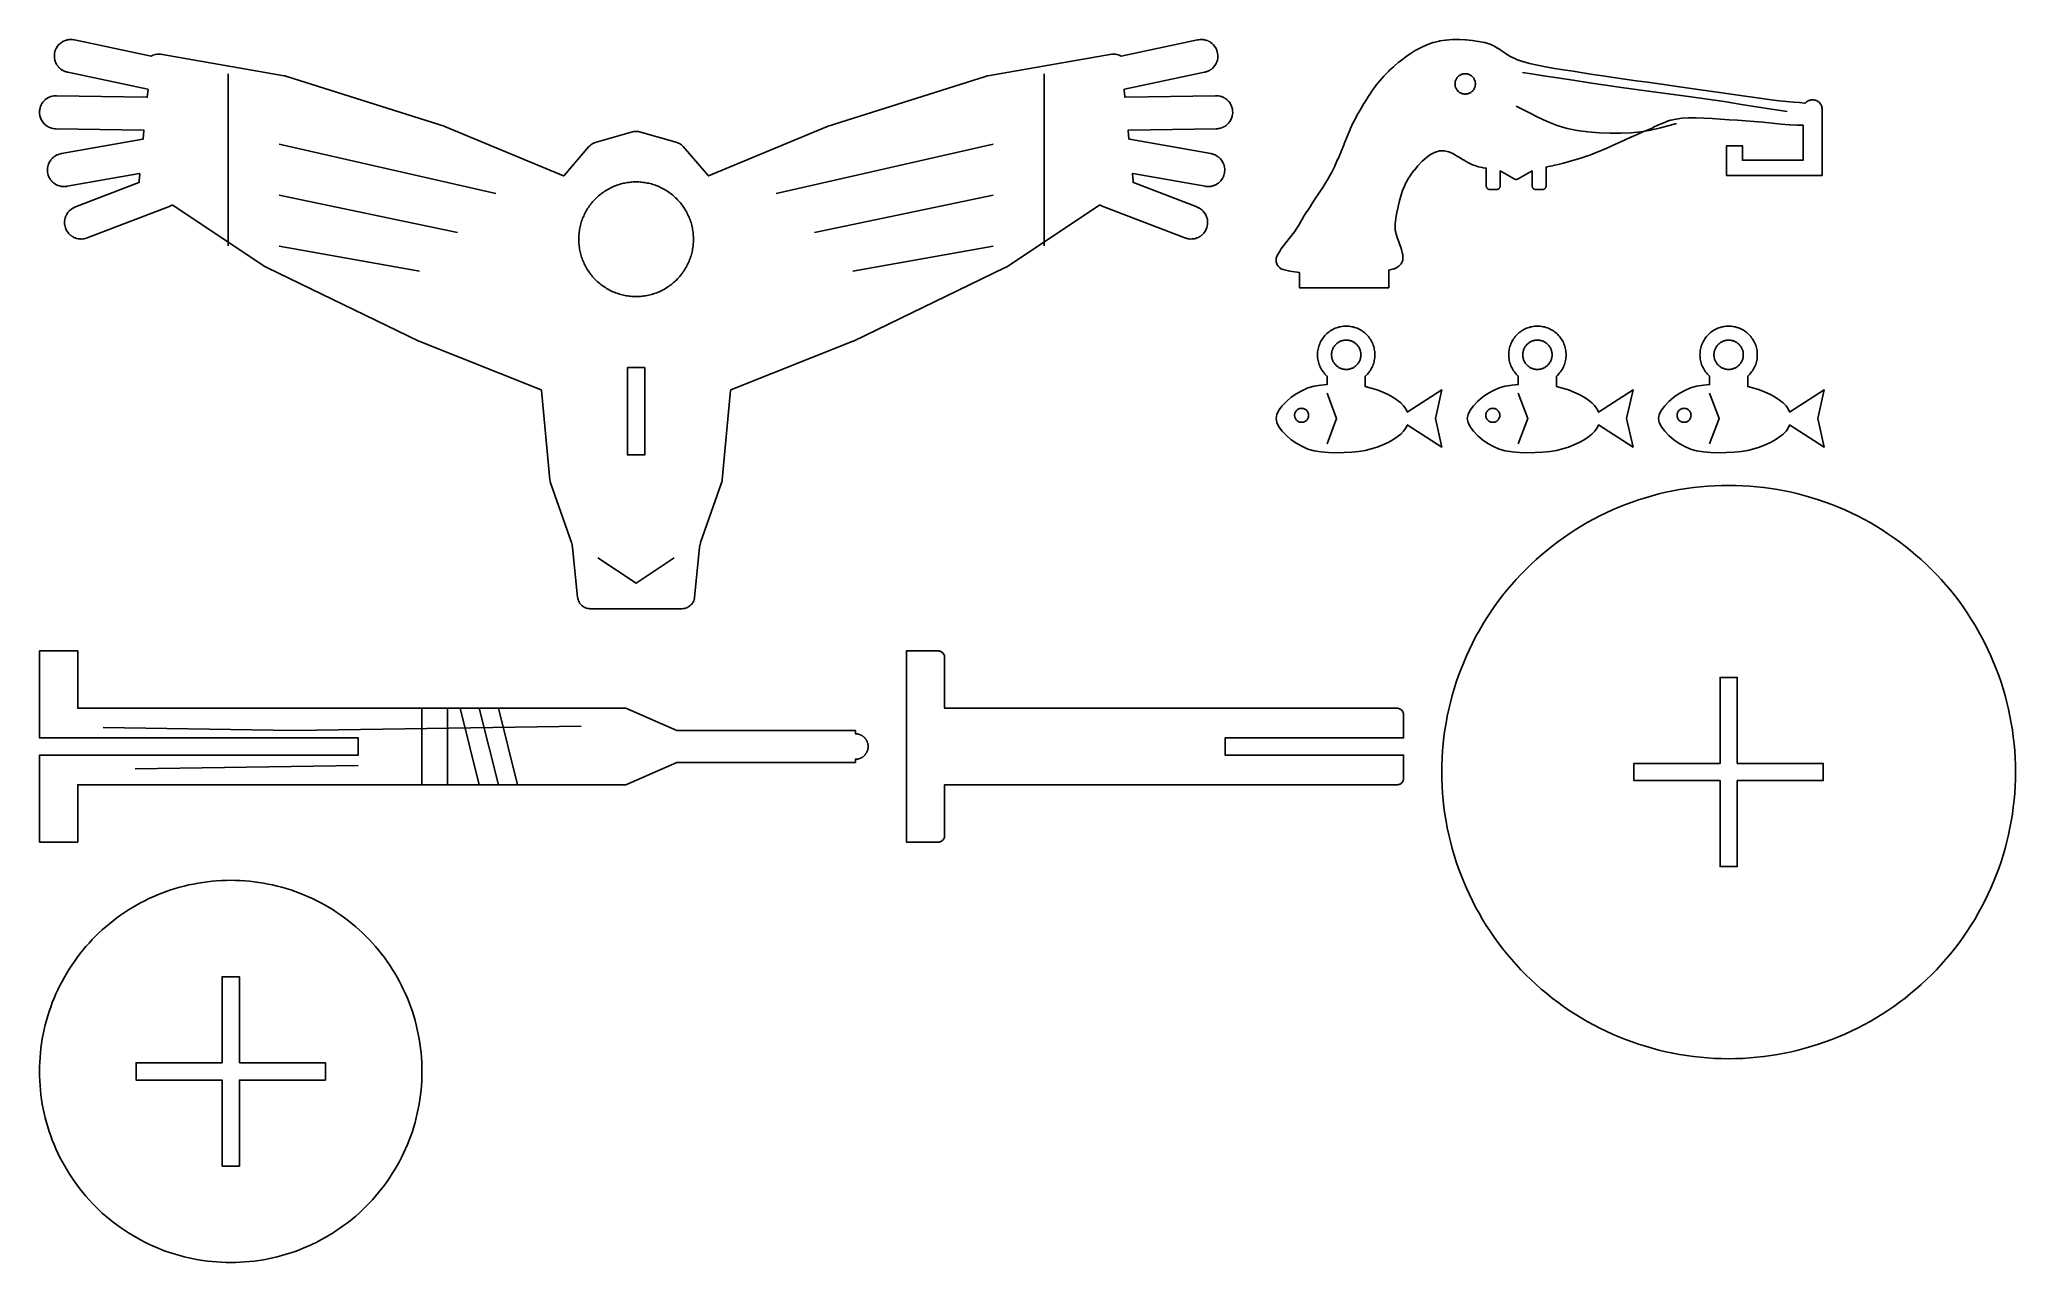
# Model space of a CAD drawing. Header units: millimetres. Extents: x 4 to 314, y 4 to 196.
import ezdxf

# ---------------------------------------------------------------- set-up
doc = ezdxf.new("R2010")
doc.units = ezdxf.units.MM
doc.layers.add('CUT', color=1, linetype='Continuous')
doc.layers.add('ENGRAVE', color=5, linetype='Continuous')

msp = doc.modelspace()

# ---------------------------------------------------------------- linework, layer by layer
at = {"layer": 'CUT'}
for points in [[(19.73, 174.92), (19.73, 174.96), (19.68, 174.96), (8.34, 172.95), (8.24, 172.94), (8.13, 172.93), (7.94, 172.91), (7.88, 172.91), (7.68, 172.91), (7.62, 172.92), (7.43, 172.94), (7.37, 172.95), (7.18, 172.99), (7.12, 173.01), (6.94, 173.07), (6.88, 173.09), (6.7, 173.17), (6.65, 173.2), (6.48, 173.29), (6.43, 173.32), (6.27, 173.44), (6.22, 173.47), (6.07, 173.6), (6.03, 173.64), (5.89, 173.78), (5.86, 173.83), (5.73, 173.98), (5.7, 174.03), (5.6, 174.2), (5.57, 174.25), (5.48, 174.42), (5.45, 174.47), (5.38, 174.66), (5.36, 174.71), (5.31, 174.9), (5.3, 174.96), (5.26, 175.15), (5.26, 175.21), (5.24, 175.41), (5.24, 175.47), (5.24, 175.66), (5.25, 175.72), (5.27, 175.91), (5.28, 175.97), (5.32, 176.16), (5.34, 176.22), (5.4, 176.41), (5.42, 176.46), (5.5, 176.64), (5.53, 176.69), (5.62, 176.87), (5.65, 176.91), (5.77, 177.08), (5.8, 177.12), (5.93, 177.27), (5.97, 177.31), (6.11, 177.45), (6.16, 177.49), (6.31, 177.61), (6.36, 177.64), (6.53, 177.75), (6.58, 177.78), (6.75, 177.87), (6.8, 177.89), (6.99, 177.96), (7.04, 177.98), (7.23, 178.03), (7.34, 178.06), (7.43, 178.08), (20.21, 180.33), (20.26, 180.34), (20.27, 180.39), (20.39, 181.69), (20.4, 181.74), (20.35, 181.74), (6.6, 181.98), (6.5, 181.99), (6.39, 181.99), (6.2, 182.02), (6.14, 182.02), (5.95, 182.07), (5.89, 182.08), (5.71, 182.14), (5.65, 182.16), (5.47, 182.24), (5.42, 182.27), (5.25, 182.36), (5.2, 182.39), (5.04, 182.51), (4.99, 182.54), (4.84, 182.67), (4.8, 182.71), (4.66, 182.85), (4.62, 182.89), (4.5, 183.05), (4.47, 183.1), (4.36, 183.26), (4.33, 183.31), (4.24, 183.49), (4.22, 183.54), (4.15, 183.72), (4.13, 183.78), (4.07, 183.97), (4.06, 184.02), (4.03, 184.22), (4.02, 184.27), (4, 184.47), (4, 184.53), (4, 184.73), (4.01, 184.78), (4.03, 184.98), (4.04, 185.04), (4.08, 185.23), (4.1, 185.28), (4.16, 185.47), (4.18, 185.53), (4.26, 185.71), (4.28, 185.76), (4.38, 185.93), (4.41, 185.98), (4.52, 186.14), (4.56, 186.19), (4.68, 186.34), (4.72, 186.38), (4.86, 186.52), (4.91, 186.56), (5.06, 186.68), (5.11, 186.71), (5.28, 186.82), (5.33, 186.85), (5.5, 186.94), (5.55, 186.96), (5.74, 187.03), (5.79, 187.05), (5.98, 187.1), (6.04, 187.12), (6.23, 187.15), (6.29, 187.16), (6.49, 187.18), (6.59, 187.18), (6.69, 187.18), (20.86, 186.93), (20.91, 186.93), (20.91, 186.98), (21.02, 188.12), (21.03, 188.17), (20.98, 188.18), (8.43, 190.85), (8.33, 190.87), (8.23, 190.9), (8.04, 190.96), (7.99, 190.98), (7.81, 191.06), (7.75, 191.08), (7.58, 191.18), (7.53, 191.21), (7.37, 191.32), (7.32, 191.36), (7.17, 191.48), (7.13, 191.52), (6.99, 191.66), (6.96, 191.71), (6.83, 191.86), (6.8, 191.91), (6.69, 192.07), (6.66, 192.12), (6.57, 192.3), (6.55, 192.35), (6.47, 192.53), (6.46, 192.59), (6.4, 192.78), (6.39, 192.83), (6.35, 193.03), (6.34, 193.09), (6.33, 193.28), (6.33, 193.34), (6.33, 193.54), (6.33, 193.59), (6.35, 193.79), (6.36, 193.85), (6.4, 194.04), (6.42, 194.1), (6.48, 194.28), (6.5, 194.34), (6.58, 194.52), (6.6, 194.57), (6.7, 194.74), (6.73, 194.79), (6.84, 194.95), (6.87, 195), (7, 195.15), (7.04, 195.19), (7.18, 195.33), (7.23, 195.37), (7.38, 195.49), (7.43, 195.53), (7.59, 195.63), (7.64, 195.66), (7.82, 195.75), (7.87, 195.78), (8.05, 195.85), (8.11, 195.87), (8.3, 195.92), (8.35, 195.94), (8.55, 195.97), (8.6, 195.98), (8.8, 196), (8.86, 196), (9.05, 196), (9.11, 195.99), (9.31, 195.97), (9.41, 195.95), (9.51, 195.94), (21.49, 193.39), (21.54, 193.38), (21.62, 193.43), (21.8, 193.52), (21.99, 193.6), (22.18, 193.65), (22.38, 193.69), (22.58, 193.71), (22.78, 193.7), (22.98, 193.68), (42.39, 190.3), (42.53, 190.27), (42.66, 190.24), (42.79, 190.2), (67.47, 182.38), (67.55, 182.36), (67.63, 182.33), (67.71, 182.3), (86.23, 174.62), (86.27, 174.61), (86.31, 174.64), (90.2, 179.19), (90.34, 179.33), (90.48, 179.46), (90.64, 179.57), (90.81, 179.66), (90.99, 179.74), (91.17, 179.81), (97.04, 181.49), (97.22, 181.53), (97.41, 181.55), (97.59, 181.56), (97.78, 181.55), (97.96, 181.53), (98.14, 181.49), (104.02, 179.81), (104.2, 179.74), (104.38, 179.66), (104.55, 179.57), (104.7, 179.46), (104.85, 179.33), (104.99, 179.19), (108.88, 174.64), (108.91, 174.61), (108.96, 174.62), (127.47, 182.3), (127.55, 182.33), (127.64, 182.36), (127.72, 182.38), (152.4, 190.2), (152.53, 190.24), (152.66, 190.27), (152.79, 190.3), (172.21, 193.68), (172.41, 193.7), (172.61, 193.71), (172.81, 193.69), (173.01, 193.65), (173.2, 193.6), (173.39, 193.52), (173.57, 193.43), (173.65, 193.38), (173.7, 193.39), (185.68, 195.94), (185.77, 195.95), (185.88, 195.97), (186.08, 195.99), (186.13, 196), (186.33, 196), (186.39, 196), (186.58, 195.98), (186.64, 195.97), (186.84, 195.94), (186.89, 195.92), (187.08, 195.87), (187.14, 195.85), (187.32, 195.78), (187.37, 195.75), (187.55, 195.66), (187.6, 195.63), (187.76, 195.53), (187.81, 195.49), (187.96, 195.37), (188.01, 195.33), (188.15, 195.19), (188.19, 195.15), (188.31, 195), (188.35, 194.95), (188.46, 194.79), (188.49, 194.74), (188.59, 194.57), (188.61, 194.52), (188.69, 194.34), (188.71, 194.28), (188.77, 194.1), (188.78, 194.04), (188.82, 193.85), (188.83, 193.79), (188.86, 193.59), (188.86, 193.54), (188.86, 193.34), (188.86, 193.28), (188.84, 193.09), (188.84, 193.03), (188.8, 192.83), (188.79, 192.78), (188.73, 192.59), (188.71, 192.53), (188.64, 192.35), (188.62, 192.3), (188.53, 192.12), (188.5, 192.07), (188.39, 191.91), (188.35, 191.86), (188.23, 191.71), (188.19, 191.66), (188.06, 191.52), (188.01, 191.48), (187.86, 191.36), (187.82, 191.32), (187.66, 191.21), (187.61, 191.18), (187.43, 191.08), (187.38, 191.06), (187.2, 190.98), (187.15, 190.96), (186.96, 190.9), (186.85, 190.87), (186.76, 190.85), (174.21, 188.18), (174.16, 188.17), (174.16, 188.12), (174.28, 186.98), (174.28, 186.93), (174.33, 186.93), (188.5, 187.18), (188.6, 187.18), (188.7, 187.18), (188.9, 187.16), (188.96, 187.15), (189.15, 187.12), (189.21, 187.1), (189.4, 187.05), (189.45, 187.03), (189.63, 186.96), (189.69, 186.94), (189.86, 186.85), (189.91, 186.82), (190.08, 186.71), (190.13, 186.68), (190.28, 186.56), (190.32, 186.52), (190.46, 186.38), (190.5, 186.34), (190.63, 186.19), (190.67, 186.14), (190.78, 185.98), (190.81, 185.93), (190.91, 185.76), (190.93, 185.71), (191.01, 185.53), (191.03, 185.47), (191.09, 185.28), (191.11, 185.23), (191.15, 185.04), (191.16, 184.98), (191.18, 184.78), (191.18, 184.73), (191.19, 184.53), (191.19, 184.47), (191.17, 184.27), (191.16, 184.22), (191.13, 184.02), (191.11, 183.97), (191.06, 183.78), (191.04, 183.72), (190.97, 183.54), (190.95, 183.49), (190.86, 183.31), (190.83, 183.26), (190.72, 183.1), (190.69, 183.05), (190.56, 182.89), (190.53, 182.85), (190.39, 182.71), (190.35, 182.67), (190.2, 182.54), (190.15, 182.51), (189.99, 182.39), (189.94, 182.36), (189.77, 182.27), (189.72, 182.24), (189.54, 182.16), (189.48, 182.14), (189.29, 182.08), (189.24, 182.07), (189.05, 182.02), (188.99, 182.02), (188.79, 181.99), (188.69, 181.99), (188.59, 181.98), (174.84, 181.74), (174.79, 181.74), (174.79, 181.69), (174.92, 180.39), (174.93, 180.34), (174.98, 180.33), (187.75, 178.08), (187.85, 178.06), (187.96, 178.03), (188.14, 177.98), (188.2, 177.96), (188.38, 177.89), (188.44, 177.87), (188.61, 177.78), (188.66, 177.75), (188.83, 177.64), (188.88, 177.61), (189.03, 177.49), (189.07, 177.45), (189.22, 177.31), (189.26, 177.27), (189.38, 177.12), (189.42, 177.08), (189.53, 176.91), (189.56, 176.87), (189.66, 176.69), (189.69, 176.64), (189.77, 176.46), (189.79, 176.41), (189.85, 176.22), (189.86, 176.16), (189.91, 175.97), (189.92, 175.91), (189.94, 175.72), (189.94, 175.66), (189.95, 175.47), (189.95, 175.41), (189.93, 175.21), (189.92, 175.15), (189.89, 174.96), (189.88, 174.9), (189.82, 174.71), (189.81, 174.66), (189.73, 174.47), (189.71, 174.42), (189.62, 174.25), (189.59, 174.2), (189.49, 174.03), (189.45, 173.98), (189.33, 173.83), (189.29, 173.78), (189.16, 173.64), (189.12, 173.6), (188.97, 173.47), (188.92, 173.44), (188.76, 173.32), (188.71, 173.29), (188.54, 173.2), (188.49, 173.17), (188.31, 173.09), (188.25, 173.07), (188.06, 173.01), (188.01, 172.99), (187.82, 172.95), (187.76, 172.94), (187.56, 172.92), (187.51, 172.91), (187.31, 172.91), (187.25, 172.91), (187.06, 172.93), (186.95, 172.94), (186.85, 172.95), (175.5, 174.96), (175.46, 174.96), (175.46, 174.92), (175.57, 173.83), (175.58, 173.62), (175.58, 173.54), (175.62, 173.53), (185.55, 169.71), (185.64, 169.68), (185.74, 169.63), (185.91, 169.54), (185.97, 169.52), (186.13, 169.41), (186.18, 169.38), (186.33, 169.26), (186.38, 169.22), (186.52, 169.08), (186.56, 169.04), (186.69, 168.89), (186.73, 168.85), (186.84, 168.69), (186.87, 168.64), (186.97, 168.47), (186.99, 168.41), (187.07, 168.23), (187.1, 168.18), (187.16, 167.99), (187.17, 167.94), (187.22, 167.74), (187.23, 167.69), (187.25, 167.49), (187.26, 167.43), (187.26, 167.24), (187.26, 167.18), (187.25, 166.98), (187.24, 166.93), (187.21, 166.73), (187.19, 166.67), (187.14, 166.49), (187.12, 166.43), (187.05, 166.25), (187.03, 166.19), (186.94, 166.02), (186.91, 165.97), (186.81, 165.8), (186.77, 165.75), (186.65, 165.6), (186.61, 165.55), (186.48, 165.41), (186.44, 165.37), (186.29, 165.24), (186.24, 165.21), (186.08, 165.09), (186.03, 165.06), (185.86, 164.96), (185.81, 164.94), (185.63, 164.86), (185.58, 164.84), (185.39, 164.77), (185.33, 164.76), (185.14, 164.72), (185.08, 164.7), (184.89, 164.68), (184.83, 164.68), (184.63, 164.67), (184.58, 164.67), (184.38, 164.69), (184.32, 164.69), (184.13, 164.73), (184.07, 164.74), (183.88, 164.79), (183.78, 164.83), (183.69, 164.86), (170.71, 169.84), (170.62, 169.88), (170.52, 169.92), (170.4, 169.98), (170.4, 169.98), (170.31, 170.03), (170.27, 170), (155.77, 160.33), (155.65, 160.26), (155.53, 160.19), (155.41, 160.13), (131.69, 148.66), (131.63, 148.63), (131.56, 148.6), (131.5, 148.57), (112.48, 140.99), (112.44, 140.97), (112.43, 140.92), (111.12, 126.89), (111.08, 126.65), (111.01, 126.41), (107.72, 117.01), (107.71, 116.99), (107.71, 116.97), (107.7, 116.94), (107.63, 116.71), (107.62, 116.65), (107.61, 116.62), (107.6, 116.56), (107.56, 116.32), (107.56, 116.29), (107.56, 116.28), (107.55, 116.25), (106.77, 108.44), (106.74, 108.25), (106.7, 108.06), (106.63, 107.87), (106.55, 107.7), (106.45, 107.53), (106.33, 107.37), (106.2, 107.23), (106.05, 107.1), (105.89, 106.98), (105.73, 106.88), (105.55, 106.79), (105.36, 106.73), (105.17, 106.68), (104.98, 106.65), (104.78, 106.64), (90.4, 106.64), (90.21, 106.65), (90.01, 106.68), (89.82, 106.73), (89.64, 106.79), (89.46, 106.88), (89.29, 106.98), (89.14, 107.1), (88.99, 107.23), (88.86, 107.37), (88.74, 107.53), (88.64, 107.7), (88.56, 107.87), (88.49, 108.06), (88.44, 108.25), (88.41, 108.44), (87.63, 116.25), (87.63, 116.28), (87.63, 116.29), (87.62, 116.32), (87.58, 116.56), (87.57, 116.62), (87.57, 116.65), (87.55, 116.71), (87.49, 116.94), (87.48, 116.97), (87.47, 116.99), (87.46, 117.01), (84.17, 126.41), (84.11, 126.65), (84.07, 126.89), (82.76, 140.92), (82.75, 140.97), (82.7, 140.99), (63.69, 148.57), (63.63, 148.6), (63.56, 148.63), (63.5, 148.66), (39.78, 160.13), (39.66, 160.19), (39.54, 160.26), (39.42, 160.33), (24.92, 170), (24.88, 170.03), (24.79, 169.98), (24.79, 169.98), (24.67, 169.92), (24.57, 169.88), (24.48, 169.84), (11.5, 164.86), (11.41, 164.83), (11.31, 164.79), (11.12, 164.74), (11.06, 164.73), (10.87, 164.69), (10.81, 164.69), (10.61, 164.67), (10.55, 164.67), (10.36, 164.68), (10.3, 164.68), (10.1, 164.7), (10.05, 164.72), (9.86, 164.76), (9.8, 164.77), (9.61, 164.84), (9.56, 164.86), (9.38, 164.94), (9.33, 164.96), (9.16, 165.06), (9.11, 165.09), (8.95, 165.21), (8.9, 165.24), (8.75, 165.37), (8.71, 165.41), (8.57, 165.55), (8.54, 165.6), (8.42, 165.75), (8.38, 165.8), (8.28, 165.97), (8.25, 166.02), (8.16, 166.19), (8.14, 166.25), (8.07, 166.43), (8.05, 166.49), (8, 166.67), (7.98, 166.73), (7.95, 166.93), (7.94, 166.98), (7.93, 167.18), (7.93, 167.24), (7.93, 167.43), (7.94, 167.49), (7.96, 167.69), (7.97, 167.74), (8.01, 167.94), (8.03, 167.99), (8.09, 168.18), (8.11, 168.23), (8.19, 168.41), (8.22, 168.47), (8.32, 168.64), (8.35, 168.69), (8.46, 168.85), (8.5, 168.89), (8.63, 169.04), (8.67, 169.08), (8.81, 169.22), (8.85, 169.26), (9.01, 169.38), (9.06, 169.41), (9.22, 169.52), (9.27, 169.54), (9.45, 169.63), (9.55, 169.68), (9.64, 169.71), (19.57, 173.53), (19.61, 173.54), (19.61, 173.62), (19.62, 173.83)], [(198.35, 160.4), (198.26, 160.52), (198.18, 160.65), (198.11, 160.79), (198.06, 160.93), (198.03, 161.07), (198.01, 161.22), (198, 161.38), (198.01, 161.53), (198.03, 161.68), (198.07, 161.82), (198.11, 161.94), (198.17, 162.1), (198.25, 162.25), (198.67, 162.93), (198.67, 163.03), (198.73, 163.03), (198.77, 163.09), (199.46, 164.01), (199.49, 164.04), (200.28, 165.04), (200.29, 165.05), (201.03, 166.04), (201.07, 166.09), (201.66, 167.02), (201.67, 167.05), (202.19, 167.95), (202.22, 168), (202.79, 168.92), (202.81, 168.95), (203.43, 169.91), (203.44, 169.92), (204.1, 170.91), (204.77, 171.91), (204.78, 171.92), (205.43, 172.93), (205.44, 172.95), (206.07, 173.96), (206.08, 173.99), (206.66, 175.02), (206.67, 175.05), (207.2, 176.11), (207.21, 176.14), (207.71, 177.25), (207.72, 177.27), (208.19, 178.42), (208.2, 178.43), (208.67, 179.59), (208.67, 179.6), (209.13, 180.75), (209.14, 180.77), (209.61, 181.88), (209.63, 181.92), (210.11, 182.96), (210.14, 183.03), (210.65, 184.01), (210.68, 184.06), (211.22, 185.01), (211.24, 185.03), (211.79, 185.97), (211.81, 186), (212.37, 186.89), (212.39, 186.93), (212.96, 187.79), (212.99, 187.84), (213.58, 188.65), (213.62, 188.7), (214.23, 189.47), (214.28, 189.53), (214.91, 190.26), (214.97, 190.32), (215.64, 191), (215.69, 191.06), (216.42, 191.72), (216.46, 191.76), (217.23, 192.42), (217.28, 192.46), (218.07, 193.08), (218.13, 193.12), (218.94, 193.7), (219.01, 193.74), (219.84, 194.26), (219.92, 194.31), (220.75, 194.76), (220.85, 194.8), (221.67, 195.18), (221.79, 195.22), (222.6, 195.51), (222.74, 195.55), (223.57, 195.75), (223.7, 195.78), (224.59, 195.91), (224.7, 195.92), (225.63, 195.99), (225.73, 195.99), (226.69, 196), (226.77, 196), (227.73, 195.95), (227.81, 195.95), (228.75, 195.85), (228.82, 195.84), (229.72, 195.71), (229.79, 195.7), (230.59, 195.55), (230.74, 195.51), (231.38, 195.32), (231.57, 195.25), (232.12, 195), (232.26, 194.93), (232.81, 194.6), (232.88, 194.56), (233.48, 194.16), (234.12, 193.73), (234.15, 193.71), (234.83, 193.3), (234.89, 193.27), (235.65, 192.9), (235.73, 192.87), (236.64, 192.54), (236.7, 192.52), (237.77, 192.24), (237.8, 192.23), (238.98, 191.96), (239, 191.96), (240.29, 191.71), (240.3, 191.71), (241.66, 191.47), (241.67, 191.47), (243.1, 191.24), (244.59, 191.01), (246.11, 190.78), (246.12, 190.77), (247.67, 190.53), (249.27, 190.28), (250.95, 190.03), (252.69, 189.78), (254.48, 189.53), (256.28, 189.28), (258.09, 189.03), (259.89, 188.78), (259.9, 188.78), (261.66, 188.53), (261.67, 188.53), (275.66, 186.53), (275.67, 186.53), (276.92, 186.37), (276.94, 186.37), (278.09, 186.26), (278.1, 186.26), (279.15, 186.17), (280.09, 186.09), (280.12, 186.09), (280.9, 186.01), (280.97, 186), (281.01, 185.99), (281.11, 186.09), (281.21, 186.19), (281.33, 186.28), (281.46, 186.35), (281.59, 186.42), (281.73, 186.47), (281.87, 186.5), (282.02, 186.52), (282.17, 186.53), (282.31, 186.52), (282.46, 186.5), (282.6, 186.47), (282.74, 186.42), (282.87, 186.35), (283, 186.28), (283.12, 186.19), (283.23, 186.09), (283.33, 185.98), (283.41, 185.86), (283.49, 185.74), (283.55, 185.61), (283.6, 185.47), (283.64, 185.32), (283.66, 185.18), (283.67, 185.03), (283.67, 177.03), (283.67, 174.63), (280.67, 174.63), (271.17, 174.63), (268.67, 174.63), (268.67, 177.03), (268.67, 179.33), (271.17, 179.33), (271.17, 177.03), (280.67, 177.03), (280.67, 182.54), (279.84, 182.54), (279.76, 182.54), (278.6, 182.61), (278.55, 182.61), (277.24, 182.72), (277.22, 182.73), (275.81, 182.87), (275.81, 182.87), (274.38, 183.01), (272.99, 183.14), (272.97, 183.14), (271.67, 183.23), (270.4, 183.31), (270.38, 183.31), (269.07, 183.4), (269.07, 183.4), (267.74, 183.51), (266.42, 183.6), (266.41, 183.6), (265.13, 183.67), (265.11, 183.67), (263.9, 183.71), (263.87, 183.71), (262.75, 183.7), (262.7, 183.7), (261.69, 183.63), (261.64, 183.63), (260.77, 183.5), (260.71, 183.49), (259.96, 183.32), (259.9, 183.31), (259.24, 183.1), (259.19, 183.08), (258.56, 182.83), (258.52, 182.82), (257.89, 182.53), (257.88, 182.53), (257.22, 182.22), (257.21, 182.21), (256.51, 181.89), (256.46, 181.87), (255.67, 181.53), (255.66, 181.53), (254.76, 181.15), (254.75, 181.15), (253.79, 180.72), (253.78, 180.72), (252.77, 180.26), (251.73, 179.78), (251.73, 179.77), (250.69, 179.3), (250.67, 179.29), (249.66, 178.84), (249.63, 178.83), (248.65, 178.42), (248.61, 178.4), (247.69, 178.04), (247.65, 178.02), (246.74, 177.7), (246.72, 177.69), (245.81, 177.39), (245.79, 177.38), (244.89, 177.11), (244.87, 177.1), (243.99, 176.84), (243.97, 176.83), (243.11, 176.6), (243.09, 176.6), (242.27, 176.39), (242.24, 176.38), (241.45, 176.2), (241.42, 176.19), (240.68, 176.04), (240.65, 176.03), (240.37, 175.98), (240.37, 173.03), (240.36, 172.97), (240.35, 172.91), (240.34, 172.86), (240.32, 172.8), (240.3, 172.75), (240.26, 172.7), (240.23, 172.65), (240.19, 172.61), (240.15, 172.57), (240.1, 172.53), (240.05, 172.5), (240, 172.48), (239.94, 172.46), (239.88, 172.44), (239.82, 172.43), (239.77, 172.43), (238.77, 172.43), (238.71, 172.43), (238.65, 172.44), (238.59, 172.46), (238.54, 172.48), (238.48, 172.5), (238.43, 172.53), (238.39, 172.57), (238.34, 172.61), (238.3, 172.65), (238.27, 172.7), (238.24, 172.75), (238.21, 172.8), (238.19, 172.86), (238.18, 172.91), (238.17, 172.97), (238.17, 173.03), (238.17, 175.37), (238.17, 175.38), (238.15, 175.37), (235.97, 174.11), (235.92, 174.09), (235.86, 174.06), (235.81, 174.05), (235.75, 174.04), (235.69, 174.03), (235.64, 174.03), (235.58, 174.04), (235.52, 174.05), (235.47, 174.06), (235.42, 174.09), (235.37, 174.11), (233.18, 175.37), (233.17, 175.38), (233.17, 175.37), (233.17, 173.03), (233.16, 172.97), (233.15, 172.91), (233.14, 172.86), (233.12, 172.8), (233.1, 172.75), (233.06, 172.7), (233.03, 172.65), (232.99, 172.61), (232.95, 172.57), (232.9, 172.53), (232.85, 172.5), (232.8, 172.48), (232.74, 172.46), (232.68, 172.44), (232.62, 172.43), (232.57, 172.43), (231.57, 172.43), (231.51, 172.43), (231.45, 172.44), (231.39, 172.46), (231.34, 172.48), (231.28, 172.5), (231.23, 172.53), (231.19, 172.57), (231.14, 172.61), (231.1, 172.65), (231.07, 172.7), (231.04, 172.75), (231.01, 172.8), (230.99, 172.86), (230.98, 172.91), (230.97, 172.97), (230.97, 173.03), (230.97, 175.8), (230.47, 175.87), (230.38, 175.88), (229.76, 176.01), (229.58, 176.06), (229, 176.26), (228.82, 176.34), (228.19, 176.65), (228.1, 176.7), (227.38, 177.12), (227.36, 177.13), (226.61, 177.58), (226.59, 177.59), (225.87, 178), (225.81, 178.03), (225.12, 178.34), (225.1, 178.35), (225.07, 178.36), (224.4, 178.53), (224.37, 178.54), (224.33, 178.54), (223.7, 178.53), (223.67, 178.53), (223.63, 178.52), (223.01, 178.33), (222.97, 178.32), (222.94, 178.3), (222.32, 177.98), (222.23, 177.93), (221.62, 177.49), (221.56, 177.44), (220.94, 176.9), (220.89, 176.85), (220.3, 176.23), (220.26, 176.19), (219.7, 175.51), (219.67, 175.48), (219.15, 174.78), (219.13, 174.74), (218.68, 174.06), (218.65, 174), (218.27, 173.31), (218.25, 173.25), (217.92, 172.48), (217.9, 172.43), (217.62, 171.61), (217.6, 171.57), (217.36, 170.7), (217.35, 170.67), (217.14, 169.78), (217.14, 169.75), (216.96, 168.85), (216.95, 168.83), (216.8, 167.93), (216.8, 167.92), (216.67, 167.06), (216.67, 167.03), (216.67, 167), (216.69, 166.15), (216.7, 166.11), (216.7, 166.07), (216.94, 165.15), (216.96, 165.09), (217.31, 164.1), (217.31, 164.1), (217.64, 163.17), (217.68, 163.02), (217.85, 162.33), (217.88, 162.2), (217.89, 162.08), (217.89, 161.95), (217.89, 161.64), (217.88, 161.5), (217.86, 161.37), (217.83, 161.23), (217.78, 161.1), (217.72, 160.97), (217.7, 160.93), (217.62, 160.79), (217.53, 160.67), (217.42, 160.55), (217.3, 160.45), (217.17, 160.35), (216.87, 160.16), (216.73, 160.08), (216.67, 160.06), (216.67, 160.02), (216.59, 160.02), (216.58, 160.02), (216.43, 159.97), (215.67, 159.78), (215.67, 157.03), (201.67, 157.03), (201.67, 159.43), (200.14, 159.63), (199.93, 159.68), (199.1, 159.91), (198.95, 159.96), (198.81, 160.02), (198.67, 160.02), (198.67, 160.11), (198.56, 160.19), (198.45, 160.29)], [(106.58, 165.08), (106.57, 165.3), (106.55, 165.52), (106.53, 165.74), (106.5, 165.96), (106.46, 166.18), (106.42, 166.4), (106.38, 166.61), (106.32, 166.83), (106.27, 167.04), (106.21, 167.25), (106.14, 167.47), (106.07, 167.67), (105.99, 167.88), (105.91, 168.09), (105.82, 168.29), (105.73, 168.49), (105.63, 168.69), (105.53, 168.88), (105.42, 169.08), (105.31, 169.27), (105.2, 169.46), (105.08, 169.64), (104.95, 169.82), (104.82, 170), (104.69, 170.18), (104.55, 170.35), (104.41, 170.52), (104.26, 170.69), (104.11, 170.85), (103.96, 171.01), (103.8, 171.16), (103.64, 171.31), (103.47, 171.46), (103.3, 171.6), (103.13, 171.74), (102.96, 171.87), (102.78, 172), (102.59, 172.13), (102.41, 172.25), (102.22, 172.36), (102.03, 172.47), (101.84, 172.58), (101.64, 172.68), (101.44, 172.78), (101.24, 172.87), (101.04, 172.96), (100.83, 173.04), (100.63, 173.12), (100.42, 173.19), (100.21, 173.25), (99.99, 173.32), (99.78, 173.37), (99.57, 173.42), (99.35, 173.47), (99.13, 173.51), (98.91, 173.54), (98.7, 173.57), (98.48, 173.6), (98.26, 173.62), (98.04, 173.63), (97.81, 173.64), (97.59, 173.64), (97.37, 173.64), (97.15, 173.63), (96.93, 173.62), (96.71, 173.6), (96.49, 173.57), (96.27, 173.54), (96.06, 173.51), (95.84, 173.47), (95.62, 173.42), (95.41, 173.37), (95.19, 173.32), (94.98, 173.25), (94.77, 173.19), (94.56, 173.12), (94.35, 173.04), (94.15, 172.96), (93.95, 172.87), (93.75, 172.78), (93.55, 172.68), (93.35, 172.58), (93.16, 172.47), (92.97, 172.36), (92.78, 172.25), (92.59, 172.13), (92.41, 172), (92.23, 171.87), (92.06, 171.74), (91.88, 171.6), (91.72, 171.46), (91.55, 171.31), (91.39, 171.16), (91.23, 171.01), (91.08, 170.85), (90.93, 170.69), (90.78, 170.52), (90.64, 170.35), (90.5, 170.18), (90.37, 170), (90.24, 169.82), (90.11, 169.64), (89.99, 169.46), (89.87, 169.27), (89.76, 169.08), (89.66, 168.88), (89.55, 168.69), (89.46, 168.49), (89.37, 168.29), (89.28, 168.09), (89.2, 167.88), (89.12, 167.67), (89.05, 167.47), (88.98, 167.25), (88.92, 167.04), (88.86, 166.83), (88.81, 166.61), (88.77, 166.4), (88.73, 166.18), (88.69, 165.96), (88.66, 165.74), (88.64, 165.52), (88.62, 165.3), (88.6, 165.08), (88.6, 164.86), (88.59, 164.64), (88.6, 164.42), (88.6, 164.2), (88.62, 163.98), (88.64, 163.76), (88.66, 163.54), (88.69, 163.32), (88.73, 163.1), (88.77, 162.89), (88.81, 162.67), (88.86, 162.46), (88.92, 162.24), (88.98, 162.03), (89.05, 161.82), (89.12, 161.61), (89.2, 161.4), (89.28, 161.2), (89.37, 161), (89.46, 160.79), (89.55, 160.6), (89.66, 160.4), (89.76, 160.21), (89.87, 160.02), (89.99, 159.83), (90.11, 159.64), (90.24, 159.46), (90.37, 159.28), (90.5, 159.11), (90.64, 158.93), (90.78, 158.76), (90.93, 158.6), (91.08, 158.44), (91.23, 158.28), (91.39, 158.12), (91.55, 157.97), (91.72, 157.83), (91.88, 157.69), (92.06, 157.55), (92.23, 157.41), (92.41, 157.28), (92.59, 157.16), (92.78, 157.04), (92.97, 156.92), (93.16, 156.81), (93.35, 156.71), (93.55, 156.6), (93.75, 156.51), (93.95, 156.41), (94.15, 156.33), (94.35, 156.25), (94.56, 156.17), (94.77, 156.1), (94.98, 156.03), (95.19, 155.97), (95.41, 155.91), (95.62, 155.86), (95.84, 155.82), (96.06, 155.77), (96.27, 155.74), (96.49, 155.71), (96.71, 155.69), (96.93, 155.67), (97.15, 155.65), (97.37, 155.65), (97.59, 155.64), (97.81, 155.65), (98.04, 155.65), (98.26, 155.67), (98.48, 155.69), (98.7, 155.71), (98.91, 155.74), (99.13, 155.77), (99.35, 155.82), (99.57, 155.86), (99.78, 155.91), (99.99, 155.97), (100.21, 156.03), (100.42, 156.1), (100.63, 156.17), (100.83, 156.25), (101.04, 156.33), (101.24, 156.41), (101.44, 156.51), (101.64, 156.6), (101.84, 156.71), (102.03, 156.81), (102.22, 156.92), (102.41, 157.04), (102.59, 157.16), (102.78, 157.28), (102.96, 157.41), (103.13, 157.55), (103.3, 157.69), (103.47, 157.83), (103.64, 157.97), (103.8, 158.12), (103.96, 158.28), (104.11, 158.44), (104.26, 158.6), (104.41, 158.76), (104.55, 158.93), (104.69, 159.11), (104.82, 159.28), (104.95, 159.46), (105.08, 159.64), (105.2, 159.83), (105.31, 160.02), (105.42, 160.21), (105.53, 160.4), (105.63, 160.6), (105.73, 160.79), (105.82, 161), (105.91, 161.2), (105.99, 161.4), (106.07, 161.61), (106.14, 161.82), (106.21, 162.03), (106.27, 162.24), (106.32, 162.46), (106.38, 162.67), (106.42, 162.89), (106.46, 163.1), (106.5, 163.32), (106.53, 163.54), (106.55, 163.76), (106.57, 163.98), (106.58, 164.2), (106.59, 164.42), (106.59, 164.64), (106.59, 164.86)], [(205.04, 141.75), (206, 141.83), (206, 143.15), (205.98, 143.17), (205.82, 143.32), (205.67, 143.48), (205.52, 143.65), (205.39, 143.82), (205.26, 144), (205.14, 144.19), (205.03, 144.38), (204.93, 144.58), (204.84, 144.78), (204.76, 144.98), (204.69, 145.19), (204.63, 145.41), (204.59, 145.62), (204.55, 145.84), (204.52, 146.06), (204.51, 146.28), (204.5, 146.5), (204.51, 146.72), (204.52, 146.94), (204.55, 147.16), (204.59, 147.38), (204.63, 147.59), (204.69, 147.81), (204.76, 148.02), (204.84, 148.22), (204.93, 148.42), (205.03, 148.62), (205.14, 148.81), (205.26, 149), (205.39, 149.18), (205.52, 149.35), (205.67, 149.52), (205.82, 149.68), (205.98, 149.83), (206.15, 149.98), (206.32, 150.11), (206.5, 150.24), (206.69, 150.36), (206.88, 150.47), (207.08, 150.57), (207.28, 150.66), (207.48, 150.74), (207.69, 150.81), (207.91, 150.87), (208.12, 150.91), (208.34, 150.95), (208.56, 150.98), (208.78, 150.99), (209, 151), (209.22, 150.99), (209.44, 150.98), (209.66, 150.95), (209.88, 150.91), (210.09, 150.87), (210.31, 150.81), (210.52, 150.74), (210.72, 150.66), (210.92, 150.57), (211.12, 150.47), (211.31, 150.36), (211.5, 150.24), (211.68, 150.11), (211.85, 149.98), (212.02, 149.83), (212.18, 149.68), (212.33, 149.52), (212.48, 149.35), (212.61, 149.18), (212.74, 149), (212.86, 148.81), (212.97, 148.62), (213.07, 148.42), (213.16, 148.22), (213.24, 148.02), (213.31, 147.81), (213.37, 147.59), (213.41, 147.38), (213.45, 147.16), (213.48, 146.94), (213.49, 146.72), (213.5, 146.5), (213.49, 146.28), (213.48, 146.06), (213.45, 145.84), (213.41, 145.62), (213.37, 145.41), (213.31, 145.19), (213.24, 144.98), (213.16, 144.78), (213.07, 144.58), (212.97, 144.38), (212.86, 144.19), (212.74, 144), (212.61, 143.82), (212.48, 143.65), (212.33, 143.48), (212.18, 143.32), (212.02, 143.17), (212, 143.15), (212, 141.5), (212.93, 141.28), (213.85, 141), (214.73, 140.65), (215.56, 140.26), (216.32, 139.84), (216.99, 139.4), (217.56, 138.94), (218, 138.5), (218.33, 138.04), (218.56, 137.55), (218.57, 137.51), (224, 141), (223, 136.5), (224, 132), (218.57, 135.49), (218.56, 135.45), (218.33, 134.96), (218, 134.5), (217.56, 134.06), (216.99, 133.6), (216.32, 133.16), (215.56, 132.74), (214.73, 132.35), (213.85, 132), (212.93, 131.72), (212, 131.5), (210.99, 131.34), (209.87, 131.22), (208.67, 131.14), (207.44, 131.11), (206.21, 131.15), (205.04, 131.25), (203.95, 131.43), (203, 131.7), (202.12, 132.08), (201.23, 132.58), (200.39, 133.16), (199.62, 133.81), (198.97, 134.5), (198.45, 135.19), (198.12, 135.87), (198, 136.5), (198.12, 137.13), (198.45, 137.81), (198.97, 138.5), (199.62, 139.19), (200.39, 139.84), (201.23, 140.42), (202.12, 140.92), (203, 141.3), (203.95, 141.57)], [(211.3, 146.61), (211.29, 146.73), (211.28, 146.84), (211.26, 146.95), (211.23, 147.06), (211.2, 147.17), (211.17, 147.27), (211.12, 147.38), (211.08, 147.48), (211.03, 147.58), (210.97, 147.68), (210.91, 147.78), (210.85, 147.87), (210.78, 147.96), (210.7, 148.04), (210.63, 148.13), (210.54, 148.2), (210.46, 148.28), (210.37, 148.35), (210.28, 148.41), (210.18, 148.47), (210.08, 148.53), (209.98, 148.58), (209.88, 148.62), (209.77, 148.67), (209.67, 148.7), (209.56, 148.73), (209.45, 148.76), (209.34, 148.78), (209.23, 148.79), (209.11, 148.8), (209, 148.8), (208.89, 148.8), (208.77, 148.79), (208.66, 148.78), (208.55, 148.76), (208.44, 148.73), (208.33, 148.7), (208.23, 148.67), (208.12, 148.62), (208.02, 148.58), (207.92, 148.53), (207.82, 148.47), (207.72, 148.41), (207.63, 148.35), (207.54, 148.28), (207.46, 148.2), (207.37, 148.13), (207.3, 148.04), (207.22, 147.96), (207.15, 147.87), (207.09, 147.78), (207.03, 147.68), (206.97, 147.58), (206.92, 147.48), (206.88, 147.38), (206.83, 147.27), (206.8, 147.17), (206.77, 147.06), (206.74, 146.95), (206.72, 146.84), (206.71, 146.73), (206.7, 146.61), (206.7, 146.5), (206.7, 146.39), (206.71, 146.27), (206.72, 146.16), (206.74, 146.05), (206.77, 145.94), (206.8, 145.83), (206.83, 145.73), (206.88, 145.62), (206.92, 145.52), (206.97, 145.42), (207.03, 145.32), (207.09, 145.22), (207.15, 145.13), (207.22, 145.04), (207.3, 144.96), (207.37, 144.87), (207.46, 144.8), (207.54, 144.72), (207.63, 144.65), (207.72, 144.59), (207.82, 144.53), (207.92, 144.47), (208.02, 144.42), (208.12, 144.38), (208.23, 144.33), (208.33, 144.3), (208.44, 144.27), (208.55, 144.24), (208.66, 144.22), (208.77, 144.21), (208.89, 144.2), (209, 144.2), (209.11, 144.2), (209.23, 144.21), (209.34, 144.22), (209.45, 144.24), (209.56, 144.27), (209.67, 144.3), (209.77, 144.33), (209.88, 144.38), (209.98, 144.42), (210.08, 144.47), (210.18, 144.53), (210.28, 144.59), (210.37, 144.65), (210.46, 144.72), (210.54, 144.8), (210.63, 144.87), (210.7, 144.96), (210.78, 145.04), (210.85, 145.13), (210.91, 145.22), (210.97, 145.32), (211.03, 145.42), (211.08, 145.52), (211.12, 145.62), (211.17, 145.73), (211.2, 145.83), (211.23, 145.94), (211.26, 146.05), (211.28, 146.16), (211.29, 146.27), (211.3, 146.39), (211.3, 146.5)], [(235.04, 141.75), (236, 141.83), (236, 143.15), (235.98, 143.17), (235.82, 143.32), (235.67, 143.48), (235.52, 143.65), (235.39, 143.82), (235.26, 144), (235.14, 144.19), (235.03, 144.38), (234.93, 144.58), (234.84, 144.78), (234.76, 144.98), (234.69, 145.19), (234.63, 145.41), (234.59, 145.62), (234.55, 145.84), (234.52, 146.06), (234.51, 146.28), (234.5, 146.5), (234.51, 146.72), (234.52, 146.94), (234.55, 147.16), (234.59, 147.38), (234.63, 147.59), (234.69, 147.81), (234.76, 148.02), (234.84, 148.22), (234.93, 148.42), (235.03, 148.62), (235.14, 148.81), (235.26, 149), (235.39, 149.18), (235.52, 149.35), (235.67, 149.52), (235.82, 149.68), (235.98, 149.83), (236.15, 149.98), (236.32, 150.11), (236.5, 150.24), (236.69, 150.36), (236.88, 150.47), (237.08, 150.57), (237.28, 150.66), (237.48, 150.74), (237.69, 150.81), (237.91, 150.87), (238.12, 150.91), (238.34, 150.95), (238.56, 150.98), (238.78, 150.99), (239, 151), (239.22, 150.99), (239.44, 150.98), (239.66, 150.95), (239.88, 150.91), (240.09, 150.87), (240.31, 150.81), (240.52, 150.74), (240.72, 150.66), (240.92, 150.57), (241.12, 150.47), (241.31, 150.36), (241.5, 150.24), (241.68, 150.11), (241.85, 149.98), (242.02, 149.83), (242.18, 149.68), (242.33, 149.52), (242.48, 149.35), (242.61, 149.18), (242.74, 149), (242.86, 148.81), (242.97, 148.62), (243.07, 148.42), (243.16, 148.22), (243.24, 148.02), (243.31, 147.81), (243.37, 147.59), (243.41, 147.38), (243.45, 147.16), (243.48, 146.94), (243.49, 146.72), (243.5, 146.5), (243.49, 146.28), (243.48, 146.06), (243.45, 145.84), (243.41, 145.62), (243.37, 145.41), (243.31, 145.19), (243.24, 144.98), (243.16, 144.78), (243.07, 144.58), (242.97, 144.38), (242.86, 144.19), (242.74, 144), (242.61, 143.82), (242.48, 143.65), (242.33, 143.48), (242.18, 143.32), (242.02, 143.17), (242, 143.15), (242, 141.5), (242.93, 141.28), (243.85, 141), (244.73, 140.65), (245.56, 140.26), (246.32, 139.84), (246.99, 139.4), (247.56, 138.94), (248, 138.5), (248.33, 138.04), (248.56, 137.55), (248.57, 137.51), (254, 141), (253, 136.5), (254, 132), (248.57, 135.49), (248.56, 135.45), (248.33, 134.96), (248, 134.5), (247.56, 134.06), (246.99, 133.6), (246.32, 133.16), (245.56, 132.74), (244.73, 132.35), (243.85, 132), (242.93, 131.72), (242, 131.5), (240.99, 131.34), (239.87, 131.22), (238.67, 131.14), (237.44, 131.11), (236.21, 131.15), (235.04, 131.25), (233.95, 131.43), (233, 131.7), (232.12, 132.08), (231.23, 132.58), (230.39, 133.16), (229.62, 133.81), (228.97, 134.5), (228.45, 135.19), (228.12, 135.87), (228, 136.5), (228.12, 137.13), (228.45, 137.81), (228.97, 138.5), (229.62, 139.19), (230.39, 139.84), (231.23, 140.42), (232.12, 140.92), (233, 141.3), (233.95, 141.57)], [(241.3, 146.61), (241.29, 146.73), (241.28, 146.84), (241.26, 146.95), (241.23, 147.06), (241.2, 147.17), (241.17, 147.27), (241.12, 147.38), (241.08, 147.48), (241.03, 147.58), (240.97, 147.68), (240.91, 147.78), (240.85, 147.87), (240.78, 147.96), (240.7, 148.04), (240.63, 148.13), (240.54, 148.2), (240.46, 148.28), (240.37, 148.35), (240.28, 148.41), (240.18, 148.47), (240.08, 148.53), (239.98, 148.58), (239.88, 148.62), (239.77, 148.67), (239.67, 148.7), (239.56, 148.73), (239.45, 148.76), (239.34, 148.78), (239.23, 148.79), (239.11, 148.8), (239, 148.8), (238.89, 148.8), (238.77, 148.79), (238.66, 148.78), (238.55, 148.76), (238.44, 148.73), (238.33, 148.7), (238.23, 148.67), (238.12, 148.62), (238.02, 148.58), (237.92, 148.53), (237.82, 148.47), (237.72, 148.41), (237.63, 148.35), (237.54, 148.28), (237.46, 148.2), (237.37, 148.13), (237.3, 148.04), (237.22, 147.96), (237.15, 147.87), (237.09, 147.78), (237.03, 147.68), (236.97, 147.58), (236.92, 147.48), (236.88, 147.38), (236.83, 147.27), (236.8, 147.17), (236.77, 147.06), (236.74, 146.95), (236.72, 146.84), (236.71, 146.73), (236.7, 146.61), (236.7, 146.5), (236.7, 146.39), (236.71, 146.27), (236.72, 146.16), (236.74, 146.05), (236.77, 145.94), (236.8, 145.83), (236.83, 145.73), (236.88, 145.62), (236.92, 145.52), (236.97, 145.42), (237.03, 145.32), (237.09, 145.22), (237.15, 145.13), (237.22, 145.04), (237.3, 144.96), (237.37, 144.87), (237.46, 144.8), (237.54, 144.72), (237.63, 144.65), (237.72, 144.59), (237.82, 144.53), (237.92, 144.47), (238.02, 144.42), (238.12, 144.38), (238.23, 144.33), (238.33, 144.3), (238.44, 144.27), (238.55, 144.24), (238.66, 144.22), (238.77, 144.21), (238.89, 144.2), (239, 144.2), (239.11, 144.2), (239.23, 144.21), (239.34, 144.22), (239.45, 144.24), (239.56, 144.27), (239.67, 144.3), (239.77, 144.33), (239.88, 144.38), (239.98, 144.42), (240.08, 144.47), (240.18, 144.53), (240.28, 144.59), (240.37, 144.65), (240.46, 144.72), (240.54, 144.8), (240.63, 144.87), (240.7, 144.96), (240.78, 145.04), (240.85, 145.13), (240.91, 145.22), (240.97, 145.32), (241.03, 145.42), (241.08, 145.52), (241.12, 145.62), (241.17, 145.73), (241.2, 145.83), (241.23, 145.94), (241.26, 146.05), (241.28, 146.16), (241.29, 146.27), (241.3, 146.39), (241.3, 146.5)], [(265.04, 141.75), (266, 141.83), (266, 143.15), (265.98, 143.17), (265.82, 143.32), (265.67, 143.48), (265.52, 143.65), (265.39, 143.82), (265.26, 144), (265.14, 144.19), (265.03, 144.38), (264.93, 144.58), (264.84, 144.78), (264.76, 144.98), (264.69, 145.19), (264.63, 145.41), (264.59, 145.62), (264.55, 145.84), (264.52, 146.06), (264.51, 146.28), (264.5, 146.5), (264.51, 146.72), (264.52, 146.94), (264.55, 147.16), (264.59, 147.38), (264.63, 147.59), (264.69, 147.81), (264.76, 148.02), (264.84, 148.22), (264.93, 148.42), (265.03, 148.62), (265.14, 148.81), (265.26, 149), (265.39, 149.18), (265.52, 149.35), (265.67, 149.52), (265.82, 149.68), (265.98, 149.83), (266.15, 149.98), (266.32, 150.11), (266.5, 150.24), (266.69, 150.36), (266.88, 150.47), (267.08, 150.57), (267.28, 150.66), (267.48, 150.74), (267.69, 150.81), (267.91, 150.87), (268.12, 150.91), (268.34, 150.95), (268.56, 150.98), (268.78, 150.99), (269, 151), (269.22, 150.99), (269.44, 150.98), (269.66, 150.95), (269.88, 150.91), (270.09, 150.87), (270.31, 150.81), (270.52, 150.74), (270.72, 150.66), (270.92, 150.57), (271.12, 150.47), (271.31, 150.36), (271.5, 150.24), (271.68, 150.11), (271.85, 149.98), (272.02, 149.83), (272.18, 149.68), (272.33, 149.52), (272.48, 149.35), (272.61, 149.18), (272.74, 149), (272.86, 148.81), (272.97, 148.62), (273.07, 148.42), (273.16, 148.22), (273.24, 148.02), (273.31, 147.81), (273.37, 147.59), (273.41, 147.38), (273.45, 147.16), (273.48, 146.94), (273.49, 146.72), (273.5, 146.5), (273.49, 146.28), (273.48, 146.06), (273.45, 145.84), (273.41, 145.62), (273.37, 145.41), (273.31, 145.19), (273.24, 144.98), (273.16, 144.78), (273.07, 144.58), (272.97, 144.38), (272.86, 144.19), (272.74, 144), (272.61, 143.82), (272.48, 143.65), (272.33, 143.48), (272.18, 143.32), (272.02, 143.17), (272, 143.15), (272, 141.5), (272.93, 141.28), (273.85, 141), (274.73, 140.65), (275.56, 140.26), (276.32, 139.84), (276.99, 139.4), (277.56, 138.94), (278, 138.5), (278.33, 138.04), (278.56, 137.55), (278.57, 137.51), (284, 141), (283, 136.5), (284, 132), (278.57, 135.49), (278.56, 135.45), (278.33, 134.96), (278, 134.5), (277.56, 134.06), (276.99, 133.6), (276.32, 133.16), (275.56, 132.74), (274.73, 132.35), (273.85, 132), (272.93, 131.72), (272, 131.5), (270.99, 131.34), (269.87, 131.22), (268.67, 131.14), (267.44, 131.11), (266.21, 131.15), (265.04, 131.25), (263.95, 131.43), (263, 131.7), (262.12, 132.08), (261.23, 132.58), (260.39, 133.16), (259.62, 133.81), (258.97, 134.5), (258.45, 135.19), (258.12, 135.87), (258, 136.5), (258.12, 137.13), (258.45, 137.81), (258.97, 138.5), (259.62, 139.19), (260.39, 139.84), (261.23, 140.42), (262.12, 140.92), (263, 141.3), (263.95, 141.57)], [(271.3, 146.61), (271.29, 146.73), (271.28, 146.84), (271.26, 146.95), (271.23, 147.06), (271.2, 147.17), (271.17, 147.27), (271.12, 147.38), (271.08, 147.48), (271.03, 147.58), (270.97, 147.68), (270.91, 147.78), (270.85, 147.87), (270.78, 147.96), (270.7, 148.04), (270.63, 148.13), (270.54, 148.2), (270.46, 148.28), (270.37, 148.35), (270.28, 148.41), (270.18, 148.47), (270.08, 148.53), (269.98, 148.58), (269.88, 148.62), (269.77, 148.67), (269.67, 148.7), (269.56, 148.73), (269.45, 148.76), (269.34, 148.78), (269.23, 148.79), (269.11, 148.8), (269, 148.8), (268.89, 148.8), (268.77, 148.79), (268.66, 148.78), (268.55, 148.76), (268.44, 148.73), (268.33, 148.7), (268.23, 148.67), (268.12, 148.62), (268.02, 148.58), (267.92, 148.53), (267.82, 148.47), (267.72, 148.41), (267.63, 148.35), (267.54, 148.28), (267.46, 148.2), (267.37, 148.13), (267.3, 148.04), (267.22, 147.96), (267.15, 147.87), (267.09, 147.78), (267.03, 147.68), (266.97, 147.58), (266.92, 147.48), (266.88, 147.38), (266.83, 147.27), (266.8, 147.17), (266.77, 147.06), (266.74, 146.95), (266.72, 146.84), (266.71, 146.73), (266.7, 146.61), (266.7, 146.5), (266.7, 146.39), (266.71, 146.27), (266.72, 146.16), (266.74, 146.05), (266.77, 145.94), (266.8, 145.83), (266.83, 145.73), (266.88, 145.62), (266.92, 145.52), (266.97, 145.42), (267.03, 145.32), (267.09, 145.22), (267.15, 145.13), (267.22, 145.04), (267.3, 144.96), (267.37, 144.87), (267.46, 144.8), (267.54, 144.72), (267.63, 144.65), (267.72, 144.59), (267.82, 144.53), (267.92, 144.47), (268.02, 144.42), (268.12, 144.38), (268.23, 144.33), (268.33, 144.3), (268.44, 144.27), (268.55, 144.24), (268.66, 144.22), (268.77, 144.21), (268.89, 144.2), (269, 144.2), (269.11, 144.2), (269.23, 144.21), (269.34, 144.22), (269.45, 144.24), (269.56, 144.27), (269.67, 144.3), (269.77, 144.33), (269.88, 144.38), (269.98, 144.42), (270.08, 144.47), (270.18, 144.53), (270.28, 144.59), (270.37, 144.65), (270.46, 144.72), (270.54, 144.8), (270.63, 144.87), (270.7, 144.96), (270.78, 145.04), (270.85, 145.13), (270.91, 145.22), (270.97, 145.32), (271.03, 145.42), (271.08, 145.52), (271.12, 145.62), (271.17, 145.73), (271.2, 145.83), (271.23, 145.94), (271.26, 146.05), (271.28, 146.16), (271.29, 146.27), (271.3, 146.39), (271.3, 146.5)], [(98.94, 144.49), (96.24, 144.49), (96.24, 130.79), (98.94, 130.79)], [(313.99, 79.9), (313.95, 78.79), (313.88, 77.69), (313.78, 76.59), (313.66, 75.49), (313.51, 74.4), (313.34, 73.31), (313.14, 72.22), (312.91, 71.14), (312.65, 70.07), (312.37, 69), (312.06, 67.94), (311.73, 66.88), (311.37, 65.84), (310.98, 64.8), (310.57, 63.78), (310.14, 62.76), (309.68, 61.76), (309.2, 60.77), (308.69, 59.79), (308.15, 58.82), (307.6, 57.87), (307.02, 56.93), (306.42, 56), (305.79, 55.09), (305.14, 54.19), (304.48, 53.31), (303.79, 52.45), (303.07, 51.61), (302.34, 50.78), (301.59, 49.97), (300.82, 49.18), (300.03, 48.41), (299.22, 47.66), (298.39, 46.93), (297.55, 46.21), (296.69, 45.52), (295.81, 44.86), (294.91, 44.21), (294, 43.58), (293.07, 42.98), (292.13, 42.4), (291.18, 41.85), (290.21, 41.31), (289.23, 40.8), (288.24, 40.32), (287.24, 39.86), (286.22, 39.43), (285.2, 39.02), (284.16, 38.63), (283.12, 38.27), (282.06, 37.94), (281, 37.63), (279.93, 37.35), (278.86, 37.09), (277.78, 36.86), (276.69, 36.66), (275.6, 36.49), (274.51, 36.34), (273.41, 36.22), (272.31, 36.12), (271.21, 36.05), (270.1, 36.01), (269, 36), (267.9, 36.01), (266.79, 36.05), (265.69, 36.12), (264.59, 36.22), (263.49, 36.34), (262.4, 36.49), (261.31, 36.66), (260.22, 36.86), (259.14, 37.09), (258.07, 37.35), (257, 37.63), (255.94, 37.94), (254.88, 38.27), (253.84, 38.63), (252.8, 39.02), (251.78, 39.43), (250.76, 39.86), (249.76, 40.32), (248.77, 40.8), (247.79, 41.31), (246.82, 41.85), (245.87, 42.4), (244.93, 42.98), (244, 43.58), (243.09, 44.21), (242.19, 44.86), (241.31, 45.52), (240.45, 46.21), (239.61, 46.93), (238.78, 47.66), (237.97, 48.41), (237.18, 49.18), (236.41, 49.97), (235.66, 50.78), (234.93, 51.61), (234.21, 52.45), (233.52, 53.31), (232.86, 54.19), (232.21, 55.09), (231.58, 56), (230.98, 56.93), (230.4, 57.87), (229.85, 58.82), (229.31, 59.79), (228.8, 60.77), (228.32, 61.76), (227.86, 62.76), (227.43, 63.78), (227.02, 64.8), (226.63, 65.84), (226.27, 66.88), (225.94, 67.94), (225.63, 69), (225.35, 70.07), (225.09, 71.14), (224.86, 72.22), (224.66, 73.31), (224.49, 74.4), (224.34, 75.49), (224.22, 76.59), (224.12, 77.69), (224.05, 78.79), (224.01, 79.9), (224, 81), (224.01, 82.1), (224.05, 83.21), (224.12, 84.31), (224.22, 85.41), (224.34, 86.51), (224.49, 87.6), (224.66, 88.69), (224.86, 89.78), (225.09, 90.86), (225.35, 91.93), (225.63, 93), (225.94, 94.06), (226.27, 95.12), (226.63, 96.16), (227.02, 97.2), (227.43, 98.22), (227.86, 99.24), (228.32, 100.24), (228.8, 101.23), (229.31, 102.21), (229.85, 103.18), (230.4, 104.13), (230.98, 105.07), (231.58, 106), (232.21, 106.91), (232.86, 107.81), (233.52, 108.69), (234.21, 109.55), (234.93, 110.39), (235.66, 111.22), (236.41, 112.03), (237.18, 112.82), (237.97, 113.59), (238.78, 114.34), (239.61, 115.07), (240.45, 115.79), (241.31, 116.48), (242.19, 117.14), (243.09, 117.79), (244, 118.42), (244.93, 119.02), (245.87, 119.6), (246.82, 120.15), (247.79, 120.69), (248.77, 121.2), (249.76, 121.68), (250.76, 122.14), (251.78, 122.57), (252.8, 122.98), (253.84, 123.37), (254.88, 123.73), (255.94, 124.06), (257, 124.37), (258.07, 124.65), (259.14, 124.91), (260.22, 125.14), (261.31, 125.34), (262.4, 125.51), (263.49, 125.66), (264.59, 125.78), (265.69, 125.88), (266.79, 125.95), (267.9, 125.99), (269, 126), (270.1, 125.99), (271.21, 125.95), (272.31, 125.88), (273.41, 125.78), (274.51, 125.66), (275.6, 125.51), (276.69, 125.34), (277.78, 125.14), (278.86, 124.91), (279.93, 124.65), (281, 124.37), (282.06, 124.06), (283.12, 123.73), (284.16, 123.37), (285.2, 122.98), (286.22, 122.57), (287.24, 122.14), (288.24, 121.68), (289.23, 121.2), (290.21, 120.69), (291.18, 120.15), (292.13, 119.6), (293.07, 119.02), (294, 118.42), (294.91, 117.79), (295.81, 117.14), (296.69, 116.48), (297.55, 115.79), (298.39, 115.07), (299.22, 114.34), (300.03, 113.59), (300.82, 112.82), (301.59, 112.03), (302.34, 111.22), (303.07, 110.39), (303.79, 109.55), (304.48, 108.69), (305.14, 107.81), (305.79, 106.91), (306.42, 106), (307.02, 105.07), (307.6, 104.13), (308.15, 103.18), (308.69, 102.21), (309.2, 101.23), (309.68, 100.24), (310.14, 99.24), (310.57, 98.22), (310.98, 97.2), (311.37, 96.16), (311.73, 95.12), (312.06, 94.06), (312.37, 93), (312.65, 91.93), (312.91, 90.86), (313.14, 89.78), (313.34, 88.69), (313.51, 87.6), (313.66, 86.51), (313.78, 85.41), (313.88, 84.31), (313.95, 83.21), (313.99, 82.1), (314, 81)], [(10, 100), (10, 91), (96, 91), (104, 87.5), (132, 87.5), (132, 87), (132.07, 87), (132.13, 87), (132.2, 86.99), (132.26, 86.98), (132.33, 86.97), (132.39, 86.96), (132.45, 86.95), (132.52, 86.93), (132.58, 86.91), (132.64, 86.89), (132.7, 86.87), (132.77, 86.85), (132.83, 86.82), (132.88, 86.79), (132.94, 86.76), (133, 86.73), (133.06, 86.7), (133.11, 86.66), (133.16, 86.63), (133.22, 86.59), (133.27, 86.55), (133.32, 86.5), (133.37, 86.46), (133.41, 86.41), (133.46, 86.37), (133.5, 86.32), (133.55, 86.27), (133.59, 86.22), (133.63, 86.16), (133.66, 86.11), (133.7, 86.06), (133.73, 86), (133.76, 85.94), (133.79, 85.88), (133.82, 85.83), (133.85, 85.77), (133.87, 85.7), (133.89, 85.64), (133.91, 85.58), (133.93, 85.52), (133.95, 85.45), (133.96, 85.39), (133.97, 85.33), (133.98, 85.26), (133.99, 85.2), (134, 85.13), (134, 85.07), (134, 85), (134, 84.93), (134, 84.87), (133.99, 84.8), (133.98, 84.74), (133.97, 84.67), (133.96, 84.61), (133.95, 84.55), (133.93, 84.48), (133.91, 84.42), (133.89, 84.36), (133.87, 84.3), (133.85, 84.23), (133.82, 84.17), (133.79, 84.12), (133.76, 84.06), (133.73, 84), (133.7, 83.94), (133.66, 83.89), (133.63, 83.84), (133.59, 83.78), (133.55, 83.73), (133.5, 83.68), (133.46, 83.63), (133.41, 83.59), (133.37, 83.54), (133.32, 83.5), (133.27, 83.45), (133.22, 83.41), (133.16, 83.37), (133.11, 83.34), (133.06, 83.3), (133, 83.27), (132.94, 83.24), (132.88, 83.21), (132.83, 83.18), (132.77, 83.15), (132.7, 83.13), (132.64, 83.11), (132.58, 83.09), (132.52, 83.07), (132.45, 83.05), (132.39, 83.04), (132.33, 83.03), (132.26, 83.02), (132.2, 83.01), (132.13, 83), (132.07, 83), (132, 83), (132, 82.5), (104, 82.5), (96, 79), (10, 79), (10, 70), (4, 70), (4, 83.65), (54, 83.65), (54, 86.35), (4, 86.35), (4, 100)], [(145, 100), (145.1, 100), (145.2, 99.98), (145.29, 99.96), (145.38, 99.92), (145.47, 99.88), (145.56, 99.83), (145.63, 99.77), (145.71, 99.71), (145.77, 99.63), (145.83, 99.56), (145.88, 99.47), (145.92, 99.38), (145.96, 99.29), (145.98, 99.2), (146, 99.1), (146, 99), (146, 91.02), (146, 91), (146.02, 91), (217, 91), (217.1, 91), (217.2, 90.98), (217.29, 90.96), (217.38, 90.92), (217.47, 90.88), (217.56, 90.83), (217.63, 90.77), (217.71, 90.71), (217.77, 90.63), (217.83, 90.56), (217.88, 90.47), (217.92, 90.38), (217.96, 90.29), (217.98, 90.2), (218, 90.1), (218, 90), (218, 86.35), (190, 86.35), (190, 83.65), (218, 83.65), (218, 80), (218, 79.9), (217.98, 79.8), (217.96, 79.71), (217.92, 79.62), (217.88, 79.53), (217.83, 79.44), (217.77, 79.37), (217.71, 79.29), (217.63, 79.23), (217.56, 79.17), (217.47, 79.12), (217.38, 79.08), (217.29, 79.04), (217.2, 79.02), (217.1, 79), (217, 79), (146.02, 79), (146, 79), (146, 78.98), (146, 71), (146, 70.9), (145.98, 70.8), (145.96, 70.71), (145.92, 70.62), (145.88, 70.53), (145.83, 70.44), (145.77, 70.37), (145.71, 70.29), (145.63, 70.23), (145.56, 70.17), (145.47, 70.12), (145.38, 70.08), (145.29, 70.04), (145.2, 70.02), (145.1, 70), (145, 70), (143, 70), (141, 70), (140, 70), (140, 71), (140, 99), (140, 100), (141, 100), (143, 100)], [(270.35, 82.35), (270.35, 95.85), (267.65, 95.85), (267.65, 82.35), (254.15, 82.35), (254.15, 79.65), (267.65, 79.65), (267.65, 66.15), (270.35, 66.15), (270.35, 79.65), (283.85, 79.65), (283.85, 82.35)], [(63.99, 33.26), (63.96, 32.53), (63.92, 31.79), (63.86, 31.06), (63.77, 30.33), (63.68, 29.6), (63.56, 28.87), (63.42, 28.15), (63.27, 27.43), (63.1, 26.71), (62.91, 26), (62.71, 25.29), (62.49, 24.59), (62.25, 23.89), (61.99, 23.2), (61.72, 22.52), (61.43, 21.84), (61.12, 21.17), (60.8, 20.51), (60.46, 19.86), (60.1, 19.21), (59.73, 18.58), (59.35, 17.95), (58.94, 17.33), (58.53, 16.73), (58.1, 16.13), (57.65, 15.54), (57.19, 14.97), (56.72, 14.4), (56.23, 13.85), (55.73, 13.31), (55.21, 12.79), (54.69, 12.27), (54.15, 11.77), (53.6, 11.28), (53.03, 10.81), (52.46, 10.35), (51.87, 9.9), (51.27, 9.47), (50.67, 9.06), (50.05, 8.65), (49.42, 8.27), (48.79, 7.9), (48.14, 7.54), (47.49, 7.2), (46.83, 6.88), (46.16, 6.57), (45.48, 6.28), (44.8, 6.01), (44.11, 5.75), (43.41, 5.51), (42.71, 5.29), (42, 5.09), (41.29, 4.9), (40.57, 4.73), (39.85, 4.58), (39.13, 4.44), (38.4, 4.32), (37.67, 4.23), (36.94, 4.14), (36.21, 4.08), (35.47, 4.04), (34.74, 4.01), (34, 4), (33.26, 4.01), (32.53, 4.04), (31.79, 4.08), (31.06, 4.14), (30.33, 4.23), (29.6, 4.32), (28.87, 4.44), (28.15, 4.58), (27.43, 4.73), (26.71, 4.9), (26, 5.09), (25.29, 5.29), (24.59, 5.51), (23.89, 5.75), (23.2, 6.01), (22.52, 6.28), (21.84, 6.57), (21.17, 6.88), (20.51, 7.2), (19.86, 7.54), (19.21, 7.9), (18.58, 8.27), (17.95, 8.65), (17.33, 9.06), (16.73, 9.47), (16.13, 9.9), (15.54, 10.35), (14.97, 10.81), (14.4, 11.28), (13.85, 11.77), (13.31, 12.27), (12.79, 12.79), (12.27, 13.31), (11.77, 13.85), (11.28, 14.4), (10.81, 14.97), (10.35, 15.54), (9.9, 16.13), (9.47, 16.73), (9.06, 17.33), (8.65, 17.95), (8.27, 18.58), (7.9, 19.21), (7.54, 19.86), (7.2, 20.51), (6.88, 21.17), (6.57, 21.84), (6.28, 22.52), (6.01, 23.2), (5.75, 23.89), (5.51, 24.59), (5.29, 25.29), (5.09, 26), (4.9, 26.71), (4.73, 27.43), (4.58, 28.15), (4.44, 28.87), (4.32, 29.6), (4.23, 30.33), (4.14, 31.06), (4.08, 31.79), (4.04, 32.53), (4.01, 33.26), (4, 34), (4.01, 34.74), (4.04, 35.47), (4.08, 36.21), (4.14, 36.94), (4.23, 37.67), (4.32, 38.4), (4.44, 39.13), (4.58, 39.85), (4.73, 40.57), (4.9, 41.29), (5.09, 42), (5.29, 42.71), (5.51, 43.41), (5.75, 44.11), (6.01, 44.8), (6.28, 45.48), (6.57, 46.16), (6.88, 46.83), (7.2, 47.49), (7.54, 48.14), (7.9, 48.79), (8.27, 49.42), (8.65, 50.05), (9.06, 50.67), (9.47, 51.27), (9.9, 51.87), (10.35, 52.46), (10.81, 53.03), (11.28, 53.6), (11.77, 54.15), (12.27, 54.69), (12.79, 55.21), (13.31, 55.73), (13.85, 56.23), (14.4, 56.72), (14.97, 57.19), (15.54, 57.65), (16.13, 58.1), (16.73, 58.53), (17.33, 58.94), (17.95, 59.35), (18.58, 59.73), (19.21, 60.1), (19.86, 60.46), (20.51, 60.8), (21.17, 61.12), (21.84, 61.43), (22.52, 61.72), (23.2, 61.99), (23.89, 62.25), (24.59, 62.49), (25.29, 62.71), (26, 62.91), (26.71, 63.1), (27.43, 63.27), (28.15, 63.42), (28.87, 63.56), (29.6, 63.68), (30.33, 63.77), (31.06, 63.86), (31.79, 63.92), (32.53, 63.96), (33.26, 63.99), (34, 64), (34.74, 63.99), (35.47, 63.96), (36.21, 63.92), (36.94, 63.86), (37.67, 63.77), (38.4, 63.68), (39.13, 63.56), (39.85, 63.42), (40.57, 63.27), (41.29, 63.1), (42, 62.91), (42.71, 62.71), (43.41, 62.49), (44.11, 62.25), (44.8, 61.99), (45.48, 61.72), (46.16, 61.43), (46.83, 61.12), (47.49, 60.8), (48.14, 60.46), (48.79, 60.1), (49.42, 59.73), (50.05, 59.35), (50.67, 58.94), (51.27, 58.53), (51.87, 58.1), (52.46, 57.65), (53.03, 57.19), (53.6, 56.72), (54.15, 56.23), (54.69, 55.73), (55.21, 55.21), (55.73, 54.69), (56.23, 54.15), (56.72, 53.6), (57.19, 53.03), (57.65, 52.46), (58.1, 51.87), (58.53, 51.27), (58.94, 50.67), (59.35, 50.05), (59.73, 49.42), (60.1, 48.79), (60.46, 48.14), (60.8, 47.49), (61.12, 46.83), (61.43, 46.16), (61.72, 45.48), (61.99, 44.8), (62.25, 44.11), (62.49, 43.41), (62.71, 42.71), (62.91, 42), (63.1, 41.29), (63.27, 40.57), (63.42, 39.85), (63.56, 39.13), (63.68, 38.4), (63.77, 37.67), (63.86, 36.94), (63.92, 36.21), (63.96, 35.47), (63.99, 34.74), (64, 34)], [(35.35, 35.35), (35.35, 48.85), (32.65, 48.85), (32.65, 35.35), (19.15, 35.35), (19.15, 32.65), (32.65, 32.65), (32.65, 19.15), (35.35, 19.15), (35.35, 32.65), (48.85, 32.65), (48.85, 35.35)]]:
    msp.add_lwpolyline(points, close=True, dxfattribs=at)
at = {"layer": 'ENGRAVE'}
for points in [[(33.59, 163.62), (33.59, 190.62)], [(161.59, 163.62), (161.59, 190.62)], [(229.27, 189.03), (229.26, 188.93), (229.25, 188.82), (229.24, 188.72), (229.21, 188.62), (229.18, 188.52), (229.14, 188.42), (229.1, 188.32), (229.05, 188.23), (229, 188.14), (228.94, 188.06), (228.87, 187.98), (228.8, 187.9), (228.72, 187.83), (228.64, 187.76), (228.55, 187.7), (228.47, 187.65), (228.37, 187.6), (228.28, 187.55), (228.18, 187.52), (228.08, 187.49), (227.98, 187.46), (227.87, 187.45), (227.77, 187.43), (227.67, 187.43), (227.56, 187.43), (227.46, 187.45), (227.35, 187.46), (227.25, 187.49), (227.15, 187.52), (227.05, 187.55), (226.96, 187.6), (226.87, 187.65), (226.78, 187.7), (226.69, 187.76), (226.61, 187.83), (226.53, 187.9), (226.46, 187.98), (226.4, 188.06), (226.34, 188.14), (226.28, 188.23), (226.23, 188.32), (226.19, 188.42), (226.15, 188.52), (226.12, 188.62), (226.1, 188.72), (226.08, 188.82), (226.07, 188.93), (226.07, 189.03), (226.07, 189.14), (226.08, 189.24), (226.1, 189.34), (226.12, 189.45), (226.15, 189.55), (226.19, 189.64), (226.23, 189.74), (226.28, 189.83), (226.34, 189.92), (226.4, 190.01), (226.46, 190.09), (226.53, 190.16), (226.61, 190.23), (226.69, 190.3), (226.78, 190.36), (226.87, 190.42), (226.96, 190.47), (227.05, 190.51), (227.15, 190.55), (227.25, 190.58), (227.35, 190.6), (227.46, 190.62), (227.56, 190.63), (227.67, 190.63), (227.77, 190.63), (227.87, 190.62), (227.98, 190.6), (228.08, 190.58), (228.18, 190.55), (228.28, 190.51), (228.37, 190.47), (228.47, 190.42), (228.55, 190.36), (228.64, 190.3), (228.72, 190.23), (228.8, 190.16), (228.87, 190.09), (228.94, 190.01), (229, 189.92), (229.05, 189.83), (229.1, 189.74), (229.14, 189.64), (229.18, 189.55), (229.21, 189.45), (229.24, 189.34), (229.25, 189.24), (229.26, 189.14), (229.27, 189.03)], [(236.67, 190.83), (238.05, 190.62), (239.93, 190.32), (242.17, 189.97), (244.63, 189.59), (247.18, 189.2), (249.67, 188.83), (252.18, 188.48), (254.85, 188.11), (257.6, 187.74), (260.37, 187.37), (263.08, 187), (265.67, 186.63), (268.28, 186.24), (271, 185.82), (273.67, 185.39), (276.11, 185), (278.17, 184.67)], [(235.67, 185.53), (236.51, 185.12), (237.67, 184.52), (239.04, 183.83), (240.55, 183.12), (242.12, 182.49), (243.67, 182.03), (245.24, 181.73), (246.93, 181.5), (248.67, 181.36), (250.41, 181.28), (252.09, 181.28), (253.67, 181.33), (255.21, 181.5), (256.78, 181.78), (258.29, 182.14), (259.67, 182.5), (260.82, 182.82)], [(75.59, 171.81), (41.59, 179.58)], [(119.59, 171.81), (153.59, 179.58)], [(69.59, 165.71), (41.59, 171.58)], [(125.59, 165.71), (153.59, 171.58)], [(63.59, 159.61), (41.59, 163.58)], [(131.59, 159.61), (153.59, 163.58)], [(206, 140.5), (207.5, 136.5), (206, 132.5)], [(236, 140.5), (237.5, 136.5), (236, 132.5)], [(266, 140.5), (267.5, 136.5), (266, 132.5)], [(203.1, 137), (203.09, 136.89), (203.08, 136.79), (203.05, 136.68), (203.02, 136.58), (202.97, 136.48), (202.91, 136.39), (202.85, 136.3), (202.78, 136.22), (202.7, 136.15), (202.61, 136.09), (202.52, 136.03), (202.42, 135.98), (202.32, 135.95), (202.21, 135.92), (202.11, 135.91), (202, 135.9), (201.89, 135.91), (201.79, 135.92), (201.68, 135.95), (201.58, 135.98), (201.48, 136.03), (201.39, 136.09), (201.3, 136.15), (201.22, 136.22), (201.15, 136.3), (201.09, 136.39), (201.03, 136.48), (200.98, 136.58), (200.95, 136.68), (200.92, 136.79), (200.91, 136.89), (200.9, 137), (200.91, 137.11), (200.92, 137.21), (200.95, 137.32), (200.98, 137.42), (201.03, 137.52), (201.09, 137.61), (201.15, 137.7), (201.22, 137.78), (201.3, 137.85), (201.39, 137.91), (201.48, 137.97), (201.58, 138.02), (201.68, 138.05), (201.79, 138.08), (201.89, 138.09), (202, 138.1), (202.11, 138.09), (202.21, 138.08), (202.32, 138.05), (202.42, 138.02), (202.52, 137.97), (202.61, 137.91), (202.7, 137.85), (202.78, 137.78), (202.85, 137.7), (202.91, 137.61), (202.97, 137.52), (203.02, 137.42), (203.05, 137.32), (203.08, 137.21), (203.09, 137.11), (203.1, 137)], [(233.1, 137), (233.09, 136.89), (233.08, 136.79), (233.05, 136.68), (233.02, 136.58), (232.97, 136.48), (232.91, 136.39), (232.85, 136.3), (232.78, 136.22), (232.7, 136.15), (232.61, 136.09), (232.52, 136.03), (232.42, 135.98), (232.32, 135.95), (232.21, 135.92), (232.11, 135.91), (232, 135.9), (231.89, 135.91), (231.79, 135.92), (231.68, 135.95), (231.58, 135.98), (231.48, 136.03), (231.39, 136.09), (231.3, 136.15), (231.22, 136.22), (231.15, 136.3), (231.09, 136.39), (231.03, 136.48), (230.98, 136.58), (230.95, 136.68), (230.92, 136.79), (230.91, 136.89), (230.9, 137), (230.91, 137.11), (230.92, 137.21), (230.95, 137.32), (230.98, 137.42), (231.03, 137.52), (231.09, 137.61), (231.15, 137.7), (231.22, 137.78), (231.3, 137.85), (231.39, 137.91), (231.48, 137.97), (231.58, 138.02), (231.68, 138.05), (231.79, 138.08), (231.89, 138.09), (232, 138.1), (232.11, 138.09), (232.21, 138.08), (232.32, 138.05), (232.42, 138.02), (232.52, 137.97), (232.61, 137.91), (232.7, 137.85), (232.78, 137.78), (232.85, 137.7), (232.91, 137.61), (232.97, 137.52), (233.02, 137.42), (233.05, 137.32), (233.08, 137.21), (233.09, 137.11), (233.1, 137)], [(263.1, 137), (263.09, 136.89), (263.08, 136.79), (263.05, 136.68), (263.02, 136.58), (262.97, 136.48), (262.91, 136.39), (262.85, 136.3), (262.78, 136.22), (262.7, 136.15), (262.61, 136.09), (262.52, 136.03), (262.42, 135.98), (262.32, 135.95), (262.21, 135.92), (262.11, 135.91), (262, 135.9), (261.89, 135.91), (261.79, 135.92), (261.68, 135.95), (261.58, 135.98), (261.48, 136.03), (261.39, 136.09), (261.3, 136.15), (261.22, 136.22), (261.15, 136.3), (261.09, 136.39), (261.03, 136.48), (260.98, 136.58), (260.95, 136.68), (260.92, 136.79), (260.91, 136.89), (260.9, 137), (260.91, 137.11), (260.92, 137.21), (260.95, 137.32), (260.98, 137.42), (261.03, 137.52), (261.09, 137.61), (261.15, 137.7), (261.22, 137.78), (261.3, 137.85), (261.39, 137.91), (261.48, 137.97), (261.58, 138.02), (261.68, 138.05), (261.79, 138.08), (261.89, 138.09), (262, 138.1), (262.11, 138.09), (262.21, 138.08), (262.32, 138.05), (262.42, 138.02), (262.52, 137.97), (262.61, 137.91), (262.7, 137.85), (262.78, 137.78), (262.85, 137.7), (262.91, 137.61), (262.97, 137.52), (263.02, 137.42), (263.05, 137.32), (263.08, 137.21), (263.09, 137.11), (263.1, 137)], [(91.59, 114.64), (97.59, 110.64), (103.59, 114.64)], [(64, 91), (64, 79)], [(68, 91), (68, 79)], [(70, 91), (73, 79)], [(73, 91), (76, 79)], [(76, 91), (79, 79)], [(14, 88), (44, 87.5), (89, 88.2)], [(19, 81.5), (54, 82)]]:
    msp.add_lwpolyline(points, dxfattribs=at)

doc.saveas('drawing.dxf')
